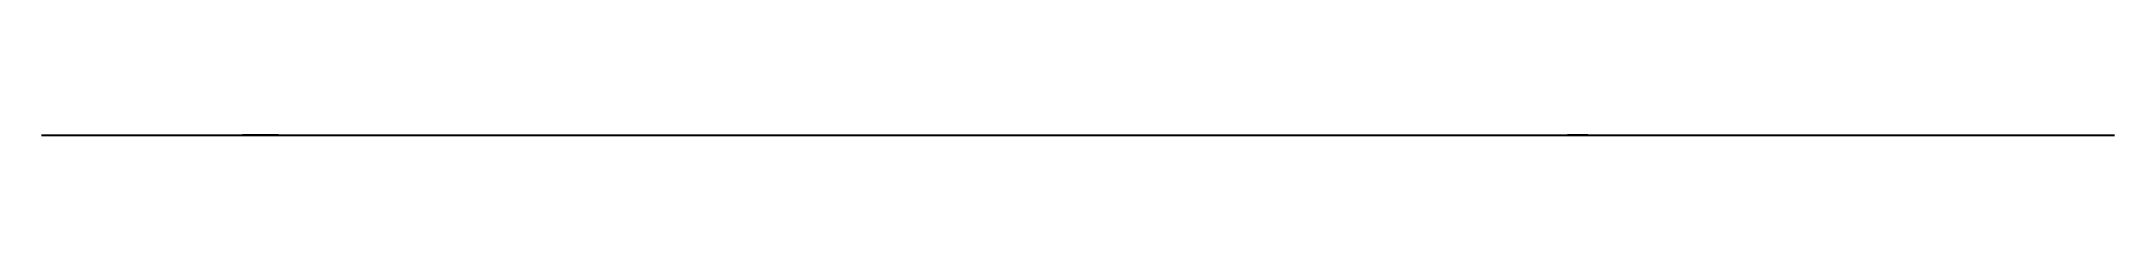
# Model space of a CAD drawing. Header units: millimetres. Extents: x -42700 to 155289, y -7931 to 68797.
# Drawn here: x 18387 to 38855, y 63283 to 63283 of the extents above; entities that cross this region are included whole.
import ezdxf

# ---------------------------------------------------------------- set-up
doc = ezdxf.new("R2010")
doc.units = ezdxf.units.MM
doc.layers.add('03 niveles', color=9, linetype='Continuous')
doc.layers.add('12 brackets', color=30, linetype='Continuous')
doc.styles.add('ROMANS', font='romans')

msp = doc.modelspace()

# ---------------------------------------------------------------- texts
at = {"layer": '03 niveles', "extrusion": (0, -1, 0), "style": 'ROMANS'}
for s, p in [('2°', (21307.024, 264.949, -63283.143)), ('3°', (21307.024, 3504.949, -63283.143)), ('4°', (21307.024, 6014.949, -63283.143)), ('5°', (21307.024, 8549.949, -63283.143)), ('8°', (21307.024, 16109.949, -63283.143)), ('9°', (21307.024, 18629.949, -63283.143)), ('20°', (21307.024, 46329.949, -63283.143)), ('21°', (21307.024, 48849.949, -63283.143)), ('22°', (21307.024, 51369.949, -63283.143)), ('10°', (21307.024, 21139.949, -63283.143)), ('11°', (21307.024, 23649.949, -63283.143)), ('12°', (21307.024, 26189.949, -63283.143)), ('13°', (21307.024, 28699.949, -63283.143)), ('14°', (21307.024, 31209.949, -63283.143)), ('15°', (21307.024, 33749.949, -63283.143)), ('16°', (21307.024, 36259.949, -63283.143)), ('17°', (21307.024, 38769.949, -63283.143)), ('18°', (21307.024, 41309.949, -63283.143)), ('19°', (21307.024, 43819.949, -63283.143)), ('1°', (21307.024, -2975.051, -63283.143)), ('7°', (21360.196, 13550.533, -63283.143)), ('6°', (21348.529, 11030.533, -63283.143))]:
    msp.add_text(s, height=300, dxfattribs=at).set_placement(p)

# ---------------------------------------------------------------- blocks, each defined once
blk = doc.blocks.new('brecket fijo')
at = {"color": 5}
blk.add_lwpolyline([(-116, 53), (236, 53), (236, 0), (-116, 0)], close=True, dxfattribs=at)
for points in [[(-116, 37), (-80, 53)], [(-116, 18), (-103, 24)], [(-116, 0), (-87, 13)], [(-81, 16), (0, 53)], [(-79, 35), (-40, 53)], [(-76, 0), (40, 53)], [(-36, 0), (80, 53)], [(4, 0), (120, 53)], [(44, 0), (160, 53)], [(84, 0), (200, 53)], [(124, 0), (198, 34)], [(164, 0), (200, 16)], [(204, 0), (236, 14)], [(211, 40), (236, 51)], [(223, 27), (236, 33)]]:
    blk.add_lwpolyline(points, dxfattribs=at)
for centre in [(-89, 26), (209, 26)]:
    blk.add_circle(centre, 13.5, dxfattribs=at)
blk = doc.blocks.new('MR_sop resorte 5040 3712')
at = {"color": 30}
for points in [[(-151, 126), (-151, 298), (-98, 298), (-98, 126)], [(151, 126), (151, 298), (98, 298), (98, 126)], [(-171, -201), (-171, 0), (-118, 0), (-118, -201)], [(-151, 0), (-151, 126), (-118, 126), (-118, 0)], [(151, 0), (151, 126), (118, 126), (118, 0)], [(171, -201), (171, 0), (118, 0), (118, -201)]]:
    blk.add_lwpolyline(points, close=True, dxfattribs=at)
for points in [[(-171, -19), (-156, 0)], [(-171, -39), (-139, 0)], [(171, -39), (139, 0)], [(171, -19), (156, 0)], [(-171, -59), (-123, 0)], [(-171, -119), (-118, -53)], [(-171, -79), (-155, -60)], [(-171, -99), (-145, -67)], [(-171, -139), (-118, -73)], [(-171, -159), (-118, -93)], [(-171, -199), (-136, -155)], [(-171, -179), (-152, -156)], [(-157, -201), (-118, -153)], [(-142, -43), (-118, -13)], [(-141, -201), (-118, -173)], [(-137, -137), (-118, -113)], [(-134, -153), (-118, -133)], [(-133, -51), (-118, -33)], [(-125, -201), (-118, -193)], [(142, -43), (118, -13)], [(133, -51), (118, -33)], [(171, -119), (118, -53)], [(171, -139), (118, -73)], [(171, -159), (118, -93)], [(137, -137), (118, -113)], [(134, -153), (118, -133)], [(157, -201), (118, -153)], [(141, -201), (118, -173)], [(125, -201), (118, -193)], [(171, -59), (123, 0)], [(171, -199), (136, -155)], [(171, -99), (145, -67)], [(171, -179), (152, -156)], [(171, -79), (155, -60)]]:
    blk.add_lwpolyline(points, dxfattribs=at)
at = {"color": 30, "const_width": 8}
for points in [[(-151, 123), (-118, 96)], [(-151, 98), (-118, 71)], [(-151, 73), (-118, 46)], [(-151, 48), (-118, 21)], [(-151, 23), (-123, 0)], [(-125, 126), (-118, 121)], [(125, 126), (118, 121)], [(151, 123), (118, 96)], [(151, 98), (118, 71)], [(151, 73), (118, 46)], [(151, 48), (118, 21)], [(151, 23), (123, 0)]]:
    blk.add_lwpolyline(points, dxfattribs=at)
at = {"color": 30}
for points in [[(13, 0, 0), (-13, 0, 0)], [(0, -13, 0), (0, 13, 0)]]:
    blk.add_polyline3d(points, dxfattribs=at)
for centre in [(-124, 257), (124, 257), (-124, 168), (124, 168), (-144, -55), (-144, -147), (144, -55), (144, -147)]:
    blk.add_circle(centre, 12.1, dxfattribs=at)
blk = doc.blocks.new('MR_sop sin resorte 5040 3711')
at = {"color": 122}
for points in [[(-171, -201), (-171, 0), (-118, 0), (-118, -201)], [(-151, 0), (-151, 172), (-98, 172), (-98, 0)], [(151, 0), (151, 172), (98, 172), (98, 0)], [(171, -201), (171, 0), (118, 0), (118, -201)]]:
    blk.add_lwpolyline(points, close=True, dxfattribs=at)
for points in [[(-171, -19), (-156, 0)], [(-171, -39), (-139, 0)], [(171, -39), (139, 0)], [(171, -19), (156, 0)], [(-171, -59), (-123, 0)], [(-171, -119), (-118, -53)], [(-171, -79), (-155, -60)], [(-171, -99), (-145, -67)], [(-171, -139), (-118, -73)], [(-171, -159), (-118, -93)], [(-171, -199), (-136, -155)], [(-171, -179), (-152, -156)], [(-157, -201), (-118, -153)], [(-142, -43), (-118, -13)], [(-141, -201), (-118, -173)], [(-137, -137), (-118, -113)], [(-134, -153), (-118, -133)], [(-133, -51), (-118, -33)], [(-125, -201), (-118, -193)], [(142, -43), (118, -13)], [(133, -51), (118, -33)], [(171, -119), (118, -53)], [(171, -139), (118, -73)], [(171, -159), (118, -93)], [(137, -137), (118, -113)], [(134, -153), (118, -133)], [(157, -201), (118, -153)], [(141, -201), (118, -173)], [(125, -201), (118, -193)], [(171, -59), (123, 0)], [(171, -199), (136, -155)], [(171, -99), (145, -67)], [(171, -179), (152, -156)], [(171, -79), (155, -60)]]:
    blk.add_lwpolyline(points, dxfattribs=at)
for points in [[(13, 0, 0), (-13, 0, 0)], [(0, -13, 0), (0, 13, 0)]]:
    blk.add_polyline3d(points, dxfattribs=at)
for centre in [(-124, 130), (-124, 42), (124, 130), (124, 42), (-144, -55), (-144, -147), (144, -55), (144, -147)]:
    blk.add_circle(centre, 12.1, dxfattribs=at)

# ---------------------------------------------------------------- linework, layer by layer
at = {"extrusion": (0, -1, 0), "elevation": -63283.143}
msp.add_lwpolyline([(33454.661, 3040), (33654.661, 3040), (33654.661, 0), (33454.661, 0)], close=True, dxfattribs=at)
for points in [[(33654.661, 63283.143, 3040), (33454.661, 63283.143, 2815.039)], [(33654.661, 63283.143, 2740), (33454.661, 63283.143, 2515.039)], [(33654.661, 63283.143, 2440), (33454.661, 63283.143, 2215.039)], [(33654.661, 63283.143, 2140), (33454.661, 63283.143, 1915.039)], [(33654.661, 63283.143, 1840), (33454.661, 63283.143, 1615.039)], [(33654.661, 63283.143, 1540), (33454.661, 63283.143, 1315.039)], [(33654.661, 63283.143, 1240), (33454.661, 63283.143, 1015.039)], [(33654.661, 63283.143, 940), (33454.661, 63283.143, 715.039)], [(33654.661, 63283.143, 640), (33454.661, 63283.143, 415.039)], [(33654.661, 63283.143, 340), (33454.661, 63283.143, 115.039)], [(33654.661, 63283.143, 40), (33619.099, 63283.143, 0)]]:
    msp.add_polyline3d(points)
at = {"layer": '03 niveles'}
for points in [[(18387.225, 63283.143, 3040), (38855.306, 63283.143, 3040)], [(18387.225, 63283.143, 3240), (38855.306, 63283.143, 3240)], [(18387.225, 63283.143, 5600), (38855.306, 63283.143, 5600)], [(18387.225, 63283.143, 5760), (38855.306, 63283.143, 5760)], [(18387.225, 63283.143, 8120), (38855.306, 63283.143, 8120)], [(18387.225, 63283.143, 8280), (38855.306, 63283.143, 8280)], [(18387.225, 63283.143, 10640), (38855.306, 63283.143, 10640)], [(18387.225, 63283.143, 10800), (38855.306, 63283.143, 10800)], [(18387.225, 63283.143, 13160), (38855.306, 63283.143, 13160)], [(18387.225, 63283.143, 13320), (38855.306, 63283.143, 13320)], [(18387.225, 63283.143, 15680), (38855.306, 63283.143, 15680)], [(18387.225, 63283.143, 15840), (38855.306, 63283.143, 15840)], [(18387.225, 63283.143, 18200), (38855.306, 63283.143, 18200)], [(18387.225, 63283.143, 18360), (38855.306, 63283.143, 18360)], [(18387.225, 63283.143, 20720), (38855.306, 63283.143, 20720)], [(18387.225, 63283.143, 20880), (38855.306, 63283.143, 20880)], [(18387.225, 63283.143, 23240), (38855.306, 63283.143, 23240)], [(18387.225, 63283.143, 23400), (38855.306, 63283.143, 23400)], [(18387.225, 63283.143, 25760), (38855.306, 63283.143, 25760)], [(18387.225, 63283.143, 25920), (38855.306, 63283.143, 25920)], [(18387.225, 63283.143, 28280), (38855.306, 63283.143, 28280)], [(18387.225, 63283.143, 28440), (38855.306, 63283.143, 28440)], [(18387.225, 63283.143, 30800), (38855.306, 63283.143, 30800)], [(18387.225, 63283.143, 30960), (38855.306, 63283.143, 30960)], [(18387.225, 63283.143, 33320), (38855.306, 63283.143, 33320)], [(18387.225, 63283.143, 33480), (38855.306, 63283.143, 33480)], [(18387.225, 63283.143, 35840), (38855.306, 63283.143, 35840)], [(18387.225, 63283.143, 36000), (38855.306, 63283.143, 36000)], [(18387.225, 63283.143, 38360), (38855.306, 63283.143, 38360)], [(18387.225, 63283.143, 38520), (38855.306, 63283.143, 38520)], [(18387.225, 63283.143, 40880), (38855.306, 63283.143, 40880)], [(18387.225, 63283.143, 41040), (38855.306, 63283.143, 41040)], [(18387.225, 63283.143, 43400), (38855.306, 63283.143, 43400)], [(18387.225, 63283.143, 43560), (38855.306, 63283.143, 43560)], [(18387.225, 63283.143, 45920), (38855.306, 63283.143, 45920)], [(18387.225, 63283.143, 46080), (38855.306, 63283.143, 46080)], [(18387.225, 63283.143, 48440), (38855.306, 63283.143, 48440)], [(18387.225, 63283.143, 48600), (38855.306, 63283.143, 48600)], [(18387.225, 63283.143, 50960), (38855.306, 63283.143, 50960)], [(18387.225, 63283.143, 51120), (38855.306, 63283.143, 51120)], [(18387.225, 63283.143, 53480), (38855.306, 63283.143, 53480)], [(18387.225, 63283.143, 53640), (38855.306, 63283.143, 53640)], [(18387.225, 63283.143, 0), (38855.306, 63283.143, 0)], [(18387.225, 63283.143, -3440), (38855.306, 63283.143, -3440)], [(18387.225, 63283.143, -3240), (38855.306, 63283.143, -3240)], [(18387.225, 63283.143, -200), (38855.306, 63283.143, -200)]]:
    msp.add_polyline3d(points, dxfattribs=at)

# ---------------------------------------------------------------- block references
at = {"layer": '12 brackets', "extrusion": (-1.83697e-16, -1, 0)}
for name, p in [('MR_sop resorte 5040 3712', (20542.077, -1634.345, -63283.143)), ('MR_sop sin resorte 5040 3711', (20542.077, 6242.46, -63283.143)), ('MR_sop sin resorte 5040 3711', (20542.077, 7762.46, -63283.143)), ('MR_sop resorte 5040 3712', (20542.077, 8661.509, -63283.143)), ('MR_sop sin resorte 5040 3711', (20542.077, 10282.465, -63283.143)), ('MR_sop resorte 5040 3712', (20542.077, 12801.515, -63283.143)), ('MR_sop sin resorte 5040 3711', (20542.077, 11282.47, -63283.143)), ('MR_sop resorte 5040 3712', (20542.077, 3621.509, -63283.143)), ('MR_sop sin resorte 5040 3711', (20542.077, 5242.465, -63283.143)), ('MR_sop sin resorte 5040 3711', (20542.077, 13802.46, -63283.143)), ('MR_sop sin resorte 5040 3711', (20542.077, 15322.46, -63283.143)), ('MR_sop resorte 5040 3712', (20542.077, 16221.509, -63283.143)), ('MR_sop sin resorte 5040 3711', (20542.077, 17842.465, -63283.143)), ('MR_sop resorte 5040 3712', (20542.077, 20361.515, -63283.143)), ('MR_sop sin resorte 5040 3711', (20542.077, 18842.47, -63283.143)), ('MR_sop sin resorte 5040 3711', (20542.077, 21362.46, -63283.143)), ('MR_sop sin resorte 5040 3711', (20542.077, 22882.46, -63283.143)), ('MR_sop resorte 5040 3712', (20542.077, 23781.509, -63283.143)), ('MR_sop sin resorte 5040 3711', (20542.077, 25402.465, -63283.143)), ('MR_sop resorte 5040 3712', (20542.077, 27921.515, -63283.143)), ('MR_sop sin resorte 5040 3711', (20542.077, 26402.47, -63283.143)), ('MR_sop sin resorte 5040 3711', (20542.077, 28922.46, -63283.143)), ('MR_sop sin resorte 5040 3711', (20542.077, 30442.46, -63283.143)), ('MR_sop resorte 5040 3712', (20542.077, 31341.509, -63283.143)), ('MR_sop sin resorte 5040 3711', (20542.077, 32962.465, -63283.143)), ('MR_sop resorte 5040 3712', (20542.077, 35481.515, -63283.143)), ('MR_sop sin resorte 5040 3711', (20542.077, 33962.47, -63283.143)), ('MR_sop sin resorte 5040 3711', (20542.077, 36482.46, -63283.143)), ('MR_sop sin resorte 5040 3711', (20542.077, 38002.46, -63283.143)), ('MR_sop resorte 5040 3712', (20542.077, 38901.509, -63283.143)), ('MR_sop sin resorte 5040 3711', (20542.077, 40522.465, -63283.143)), ('MR_sop resorte 5040 3712', (20542.077, 43041.515, -63283.143)), ('MR_sop sin resorte 5040 3711', (20542.077, 41522.47, -63283.143)), ('MR_sop sin resorte 5040 3711', (20542.077, 44042.46, -63283.143)), ('MR_sop sin resorte 5040 3711', (20542.077, 45562.46, -63283.143)), ('MR_sop resorte 5040 3712', (20542.077, 46461.509, -63283.143)), ('MR_sop sin resorte 5040 3711', (20542.077, 48082.465, -63283.143)), ('MR_sop resorte 5040 3712', (20542.077, 50601.515, -63283.143)), ('MR_sop sin resorte 5040 3711', (20542.077, 49082.47, -63283.143)), ('MR_sop sin resorte 5040 3711', (20542.077, 51602.46, -63283.143)), ('MR_sop sin resorte 5040 3711', (20542.077, 1762.46, -63283.143)), ('MR_sop sin resorte 5040 3711', (20542.077, -517.54, -63283.143))]:
    msp.add_blockref(name, p, dxfattribs=at)
at = {"layer": '12 brackets', "extrusion": (0, -1, 0)}
for p in [(20490.295, -2587.778, -63283.143), (20490.295, 52320.334, -63283.143), (20490.295, 152.222, -63283.143), (20490.295, 652.222, -63283.143)]:
    msp.add_blockref('brecket fijo', p, dxfattribs=at)

msp.set_redraw_order([(e.dxf.handle, doc.entitydb.next_handle()) for e in msp.query("TEXT MTEXT ATTDEF DIMENSION ARC_DIMENSION")])  # texts and dimensions are drawn at this point

doc.saveas('drawing.dxf')
